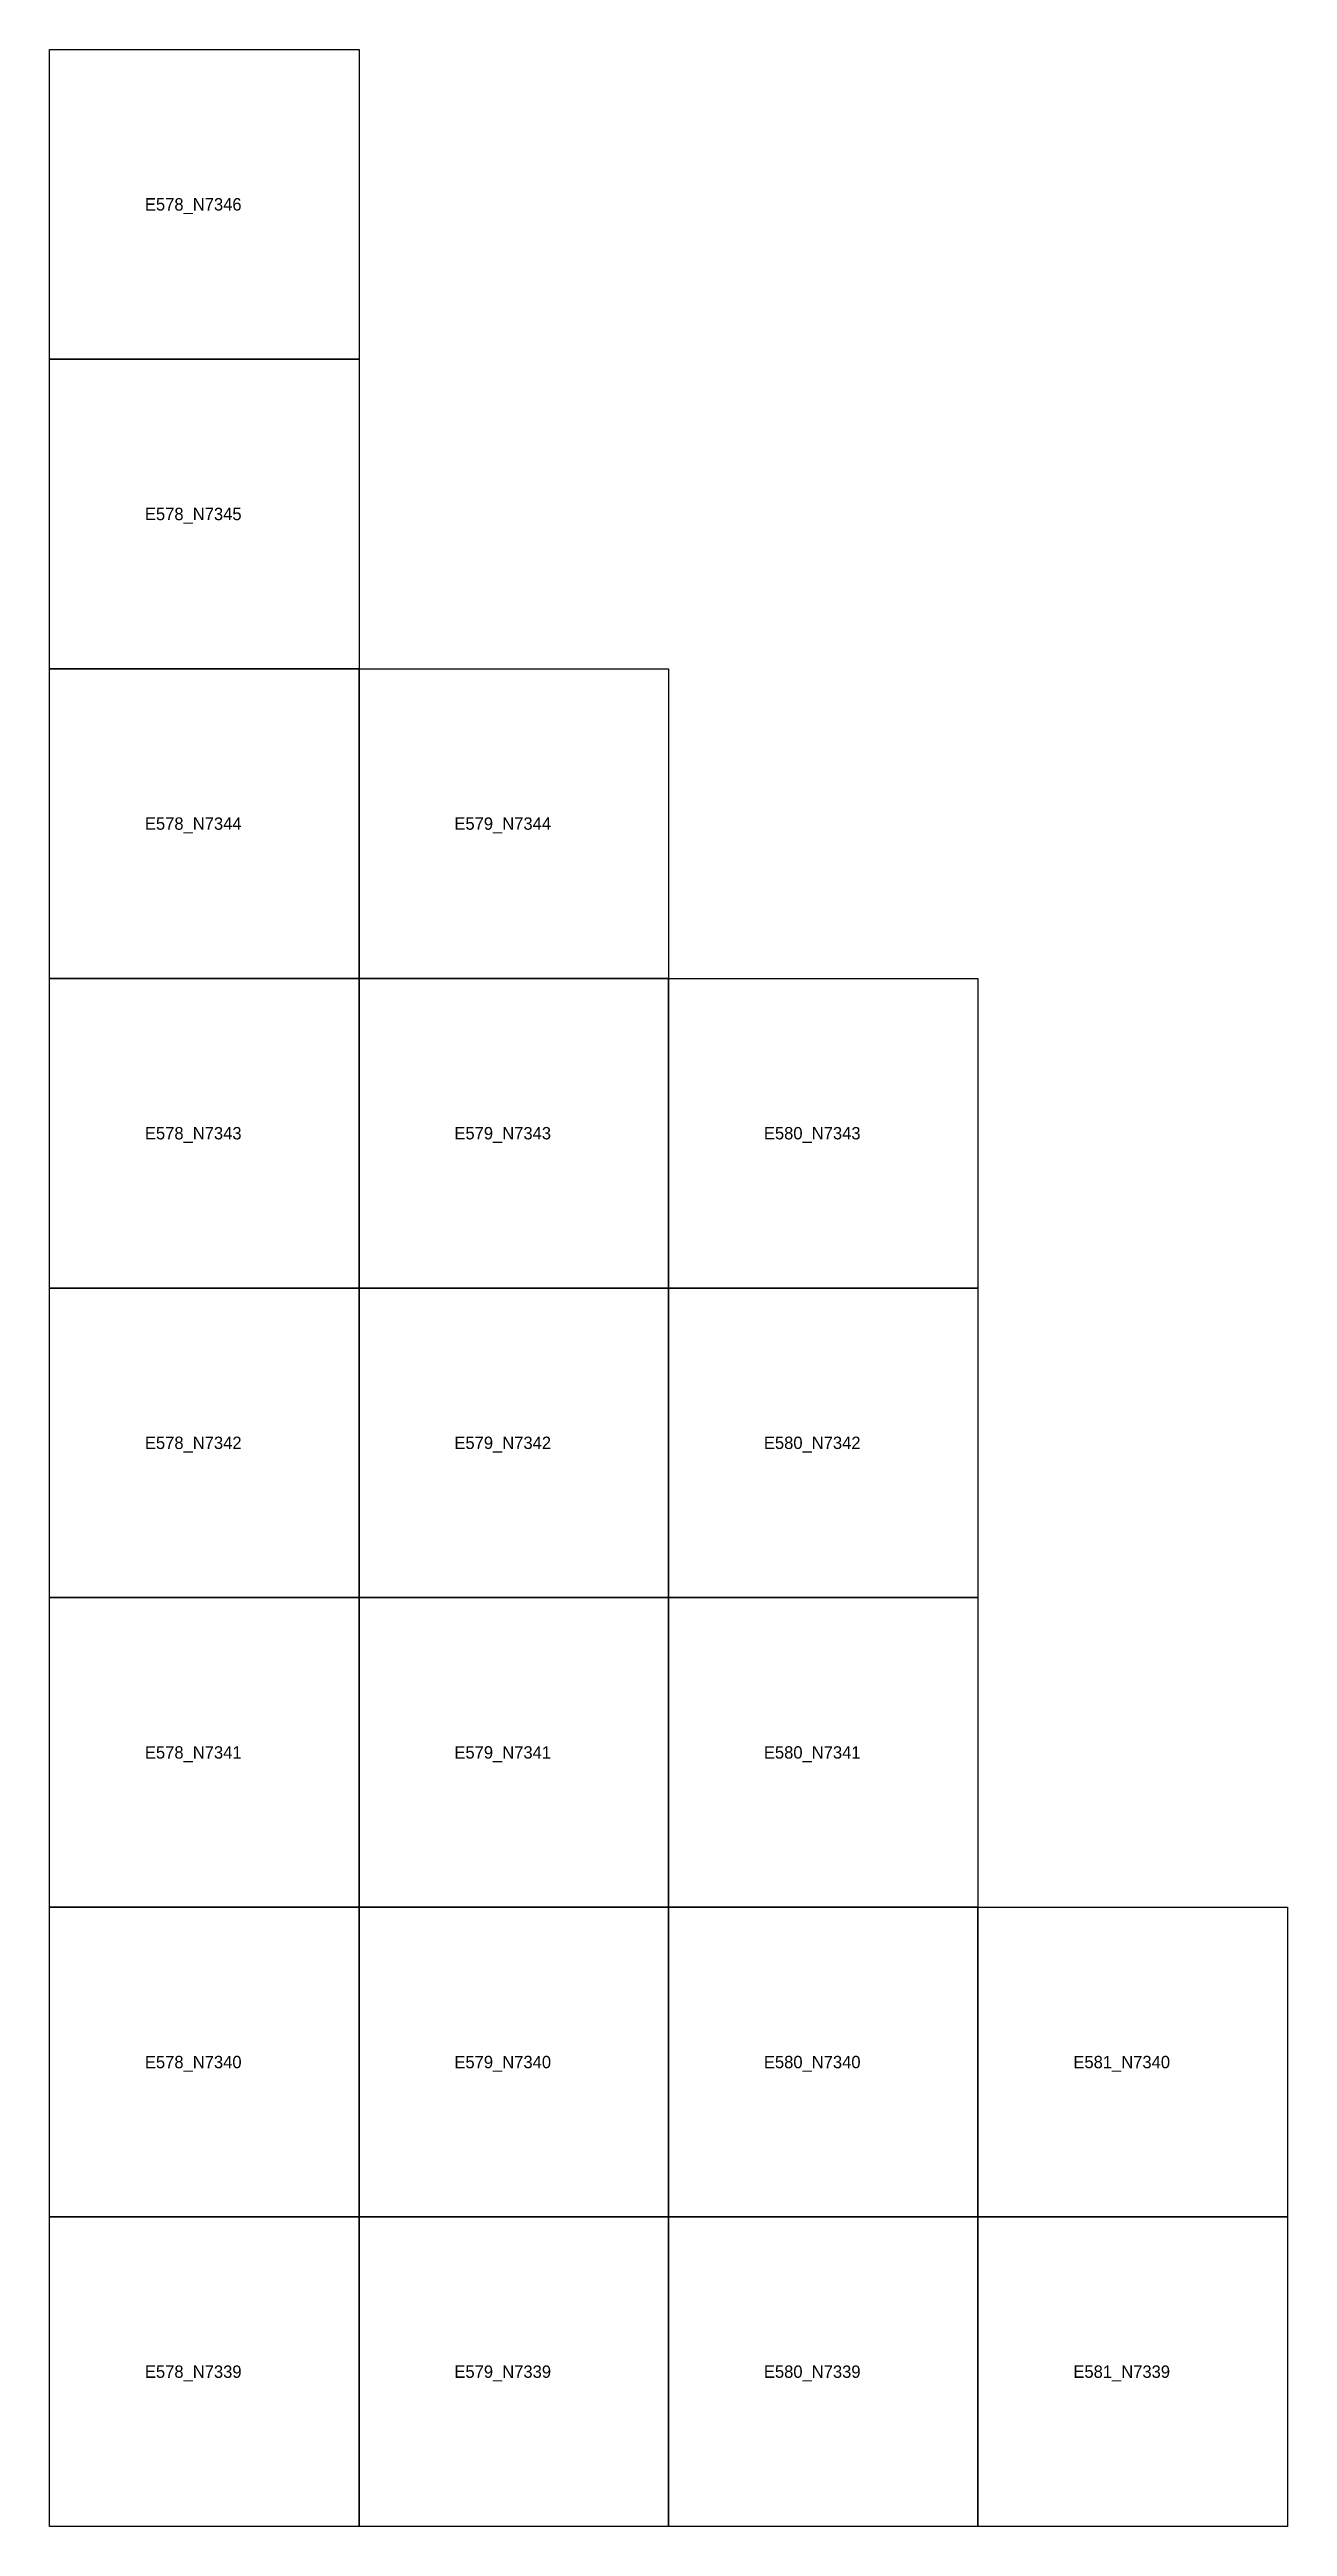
# Model space of a CAD drawing. Extents: x 546000 to 599000, y 7210000 to 7363000.
# Drawn here: x 578000 to 582000, y 7339000 to 7347000 of the extents above; entities that cross this region are included whole.
import ezdxf

# ---------------------------------------------------------------- set-up
doc = ezdxf.new("R2010")
doc.units = 0
doc.layers.add('FEATUREATTRIBS', color=7, linetype='Continuous')

msp = doc.modelspace()

# ---------------------------------------------------------------- texts
at = {"layer": 'FEATUREATTRIBS'}
for s, p in [('E578_N7346', (578308.2, 7346480)), ('E578_N7345', (578308.2, 7345480)), ('E578_N7344', (578308.2, 7344480)), ('E579_N7344', (579308.2, 7344480)), ('E578_N7343', (578308.2, 7343480)), ('E579_N7343', (579308.2, 7343480)), ('E580_N7343', (580308.2, 7343480)), ('E578_N7342', (578308.2, 7342480)), ('E579_N7342', (579308.2, 7342480)), ('E580_N7342', (580308.2, 7342480)), ('E578_N7341', (578308.2, 7341480)), ('E579_N7341', (579308.2, 7341480)), ('E580_N7341', (580308.2, 7341480)), ('E578_N7340', (578308.2, 7340480)), ('E579_N7340', (579308.2, 7340480)), ('E580_N7340', (580308.2, 7340480)), ('E581_N7340', (581308.2, 7340480)), ('E578_N7339', (578308.2, 7339480)), ('E579_N7339', (579308.2, 7339480)), ('E580_N7339', (580308.2, 7339480)), ('E581_N7339', (581308.2, 7339480))]:
    msp.add_text(s, height=40, dxfattribs=at).set_placement(p)

# ---------------------------------------------------------------- linework, layer by layer
at = {"layer": 'FEATUREATTRIBS'}
for points in [[(578000, 7346000), (578000, 7347000), (579000, 7347000), (579000, 7346000)], [(578000, 7345000), (578000, 7346000), (579000, 7346000), (579000, 7345000)], [(578000, 7344000), (578000, 7345000), (579000, 7345000), (579000, 7344000)], [(579000, 7344000), (579000, 7345000), (580000, 7345000), (580000, 7344000)], [(578000, 7343000), (578000, 7344000), (579000, 7344000), (579000, 7343000)], [(579000, 7343000), (579000, 7344000), (580000, 7344000), (580000, 7343000)], [(580000, 7343000), (580000, 7344000), (581000, 7344000), (581000, 7343000)], [(578000, 7342000), (578000, 7343000), (579000, 7343000), (579000, 7342000)], [(579000, 7342000), (579000, 7343000), (580000, 7343000), (580000, 7342000)], [(580000, 7342000), (580000, 7343000), (581000, 7343000), (581000, 7342000)], [(578000, 7341000), (578000, 7342000), (579000, 7342000), (579000, 7341000)], [(579000, 7341000), (579000, 7342000), (580000, 7342000), (580000, 7341000)], [(580000, 7341000), (580000, 7342000), (581000, 7342000), (581000, 7341000)], [(578000, 7340000), (578000, 7341000), (579000, 7341000), (579000, 7340000)], [(579000, 7340000), (579000, 7341000), (580000, 7341000), (580000, 7340000)], [(580000, 7340000), (580000, 7341000), (581000, 7341000), (581000, 7340000)], [(581000, 7340000), (581000, 7341000), (582000, 7341000), (582000, 7340000)], [(578000, 7339000), (578000, 7340000), (579000, 7340000), (579000, 7339000)], [(579000, 7339000), (579000, 7340000), (580000, 7340000), (580000, 7339000)], [(580000, 7339000), (580000, 7340000), (581000, 7340000), (581000, 7339000)], [(581000, 7339000), (581000, 7340000), (582000, 7340000), (582000, 7339000)]]:
    msp.add_lwpolyline(points, close=True, dxfattribs=at)

msp.set_redraw_order([(e.dxf.handle, doc.entitydb.next_handle()) for e in msp.query("TEXT MTEXT ATTDEF DIMENSION ARC_DIMENSION")])  # texts and dimensions are drawn at this point

doc.saveas('drawing.dxf')
